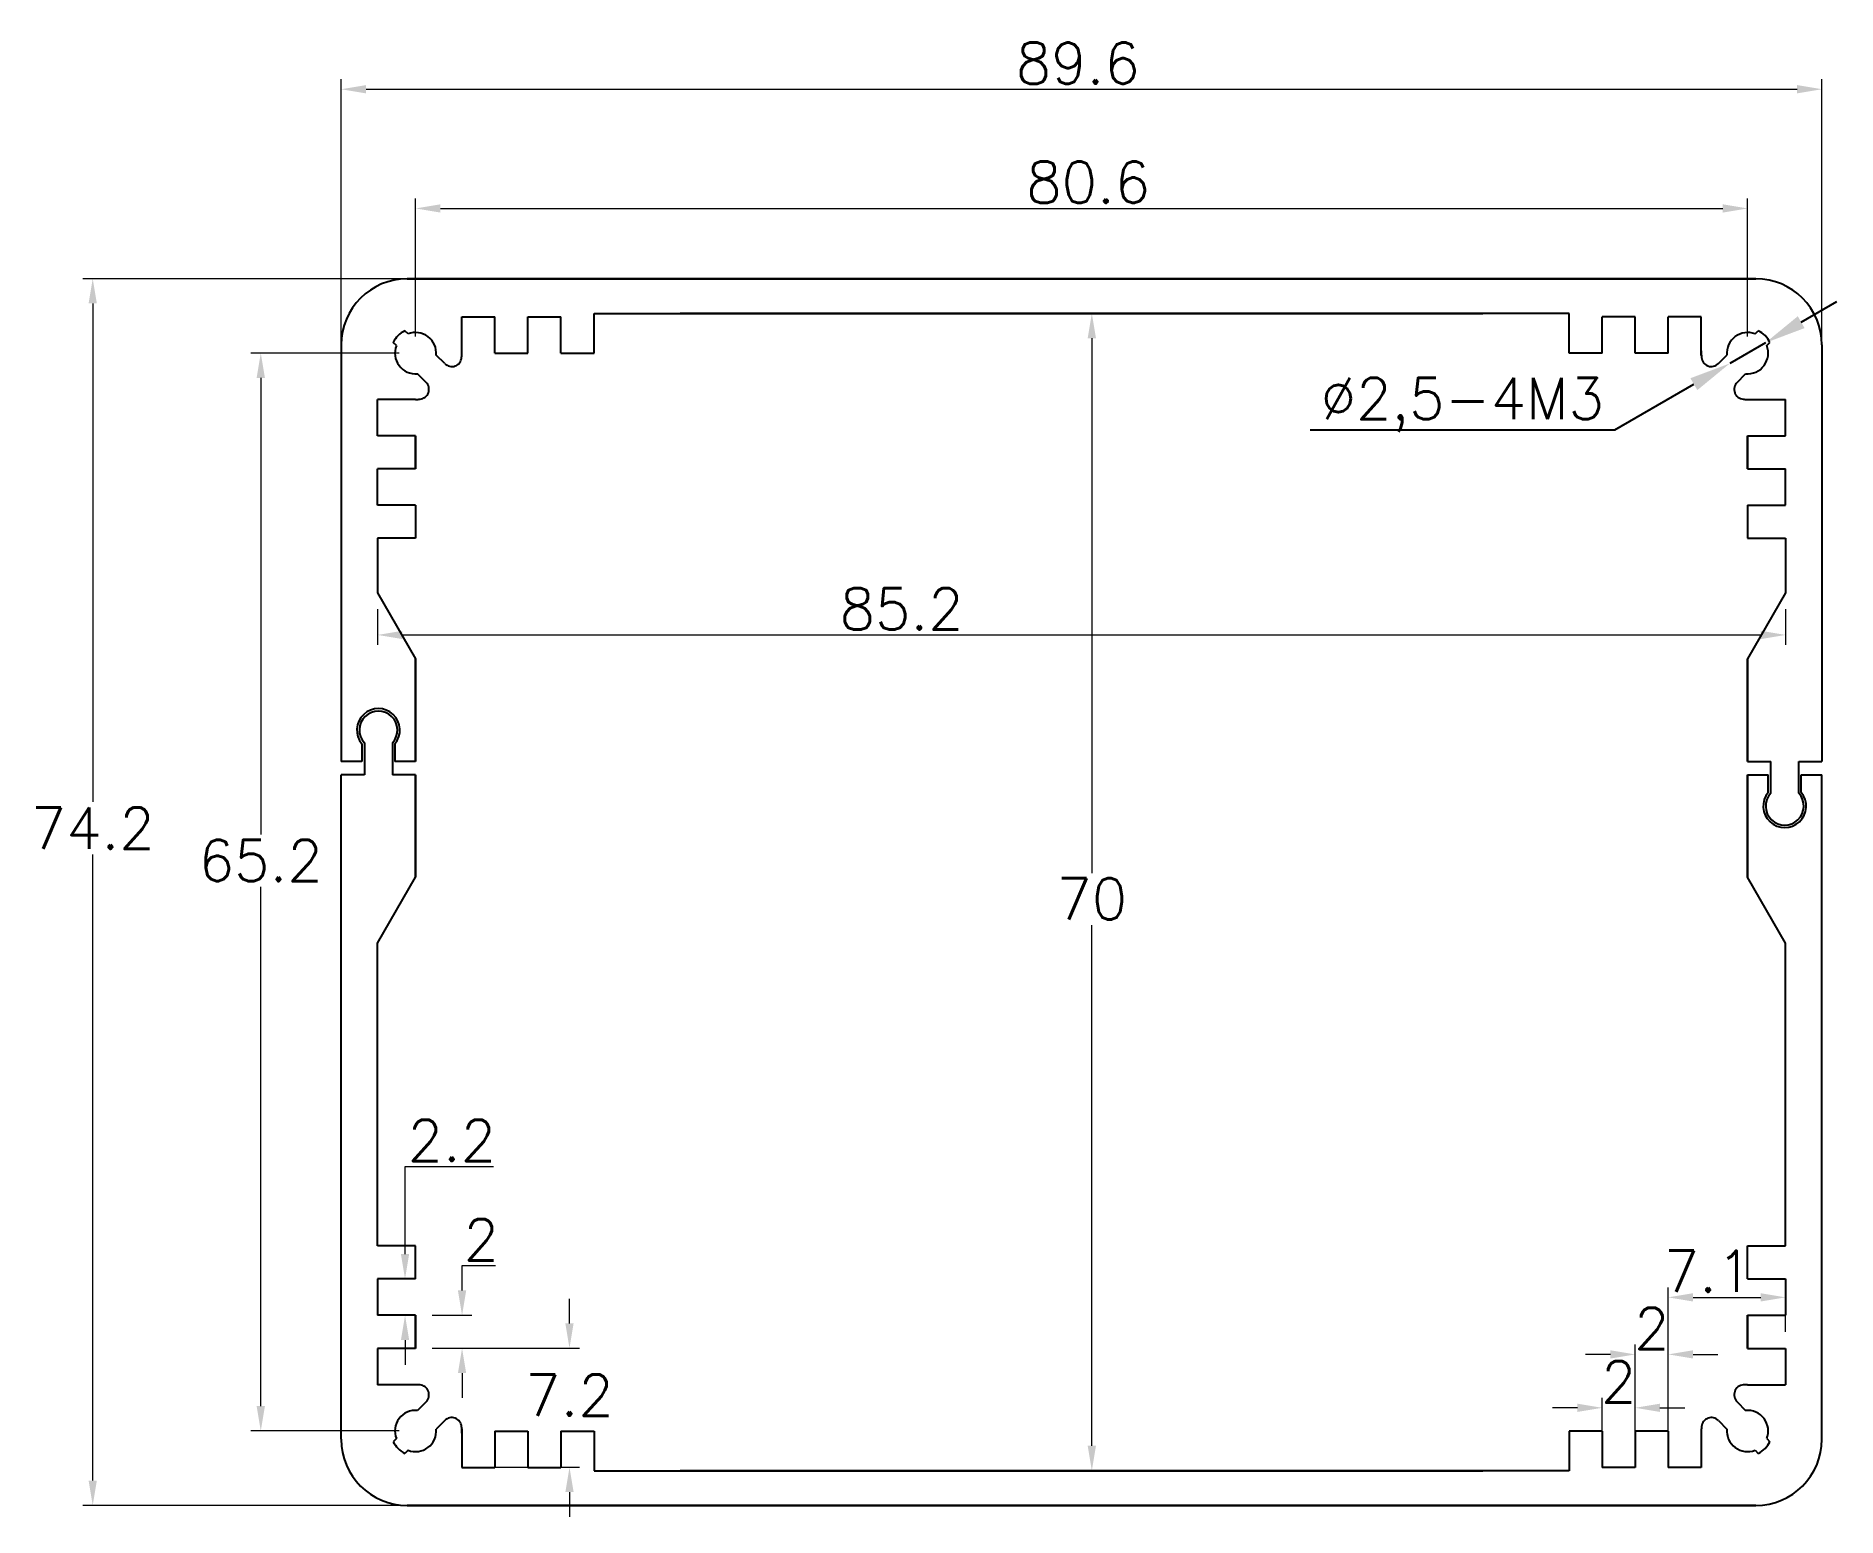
# Model space of a CAD drawing. Header units: millimetres. Extents: x -3365 to 2000, y -387 to 1008.
# Drawn here: x -414.1 to -305.1, y -254.9 to -165.3 of the extents above; entities that cross this region are included whole.
import ezdxf

# ---------------------------------------------------------------- set-up
doc = ezdxf.new("R2010")
doc.units = ezdxf.units.MM
doc.header["$PDMODE"] = 2
doc.header["$PDSIZE"] = 3
doc.styles.get("Standard").update_dxf_attribs({"font": 'txt.shx', "height": 2.5})
doc.dimstyles.new('ISO-25', dxfattribs={"dimtxt": 2.5, "dimasz": 2.5, "dimexe": 0, "dimexo": 0, "dimgap": 0, "dimtad": 1, "dimtih": 1, "dimtoh": 1, "dimdec": 1, "dimtxsty": 'Standard', "dimcen": 2.5, "dimclrd": 256, "dimclre": 256, "dimclrt": 256, "dimadec": 0, "dimazin": 0, "dimtfac": 1, "dimtdec": 1, "dimtmove": 0, "dimatfit": 3, "dimfxl": 0, "dimarcsym": 0})
doc.dimstyles.new('ISO-25$0', dxfattribs={"dimtxt": 3.5, "dimasz": 1.5, "dimexe": 0.6, "dimexo": 1, "dimgap": 0.3, "dimtad": 1, "dimtih": 1, "dimtoh": 1, "dimdec": 1, "dimdsep": 46, "dimtxsty": 'Standard', "dimcen": 0, "dimclrd": 256, "dimclre": 256, "dimclrt": 256, "dimaunit": 1, "dimadec": 0, "dimazin": 3, "dimtfac": 1, "dimtdec": 1, "dimtofl": 0, "dimtmove": 0, "dimatfit": 3, "dimfxl": 0, "dimlwd": 9, "dimlwe": 9, "dimarcsym": 0})

msp = doc.modelspace()

# ---------------------------------------------------------------- blocks, each defined once
blk = doc.blocks.new('*D50')
at = {"lineweight": 9}
for p, q in [((-395.64, -195.57), (-395.64, -167.91)), ((-394.14, -168.51), (-307.54, -168.51)), ((-306.04, -195.57), (-306.04, -167.91))]:
    blk.add_line(p, q, dxfattribs=at)
for points in [[(-394.14, -168.26), (-394.14, -168.76), (-395.64, -168.51)], [(-307.54, -168.26), (-307.54, -168.76), (-306.04, -168.51)]]:
    blk.add_solid(points)
at = {"layer": 'Defpoints', "color": 0}
for p in [(-306.04, -168.51), (-395.64, -196.57), (-306.04, -196.57)]:
    blk.add_point(p, dxfattribs=at)
at = {"insert": (-351.07, -166.93), "char_height": 2.5, "attachment_point": 5}
blk.add_mtext('89.6', dxfattribs=at)
blk = doc.blocks.new('*D53')
at = {"lineweight": 9}
for p, q in [((-358.67, -182.07), (-349.62, -182.07)), ((-350.22, -183.57), (-350.22, -215.92)), ((-350.22, -250.57), (-350.22, -219.07)), ((-358.35, -252.07), (-349.62, -252.07))]:
    blk.add_line(p, q, dxfattribs=at)
for points in [[(-350.47, -183.57), (-349.97, -183.57), (-350.22, -182.07)], [(-350.47, -250.57), (-349.97, -250.57), (-350.22, -252.07)]]:
    blk.add_solid(points)
at = {"layer": 'Defpoints', "color": 0}
for p in [(-359.67, -182.07), (-359.35, -252.07), (-350.22, -252.07)]:
    blk.add_point(p, dxfattribs=at)
at = {"insert": (-350.22, -217.49), "char_height": 2.5, "attachment_point": 5}
blk.add_mtext('70', dxfattribs=at)
blk = doc.blocks.new('*D55')
at = {"lineweight": 9}
for p, q in [((-381.53, -179.97), (-411.28, -179.97)), ((-410.68, -181.47), (-410.68, -211.61)), ((-410.68, -252.67), (-410.68, -214.81)), ((-386.68, -254.17), (-411.28, -254.17))]:
    blk.add_line(p, q, dxfattribs=at)
for points in [[(-410.93, -181.47), (-410.43, -181.47), (-410.68, -179.97)], [(-410.93, -252.67), (-410.43, -252.67), (-410.68, -254.17)]]:
    blk.add_solid(points)
at = {"layer": 'Defpoints', "color": 0}
for p in [(-410.68, -179.97), (-380.53, -179.97), (-385.68, -254.17)]:
    blk.add_point(p, dxfattribs=at)
at = {"insert": (-410.68, -213.21), "char_height": 2.5, "attachment_point": 5}
blk.add_mtext('74.2', dxfattribs=at)
blk = doc.blocks.new('*D56')
at = {"lineweight": 9}
for p, q in [((-391.14, -183.47), (-391.14, -175.12)), ((-310.54, -183.47), (-310.54, -175.12)), ((-389.64, -175.72), (-312.04, -175.72))]:
    blk.add_line(p, q, dxfattribs=at)
for points in [[(-389.64, -175.47), (-389.64, -175.97), (-391.14, -175.72)], [(-312.04, -175.47), (-312.04, -175.97), (-310.54, -175.72)]]:
    blk.add_solid(points)
at = {"layer": 'Defpoints', "color": 0}
for p in [(-310.54, -175.72), (-391.14, -184.47), (-310.54, -184.47)]:
    blk.add_point(p, dxfattribs=at)
at = {"insert": (-350.44, -174.14), "char_height": 2.5, "attachment_point": 5}
blk.add_mtext('80.6', dxfattribs=at)
blk = doc.blocks.new('*D57')
at = {"lineweight": 9}
for p, q in [((-392.14, -184.47), (-401.11, -184.47)), ((-400.51, -185.97), (-400.51, -213.6)), ((-400.51, -248.17), (-400.51, -216.75)), ((-392.14, -249.67), (-401.11, -249.67))]:
    blk.add_line(p, q, dxfattribs=at)
for points in [[(-400.76, -185.97), (-400.26, -185.97), (-400.51, -184.47)], [(-400.76, -248.17), (-400.26, -248.17), (-400.51, -249.67)]]:
    blk.add_solid(points)
at = {"layer": 'Defpoints', "color": 0}
for p in [(-400.51, -184.47), (-391.14, -184.47), (-391.14, -249.67)]:
    blk.add_point(p, dxfattribs=at)
at = {"insert": (-400.51, -215.17), "char_height": 2.5, "attachment_point": 5}
blk.add_mtext('65.2', dxfattribs=at)
blk = doc.blocks.new('*D52')
at = {"lineweight": -2}
for p, q in [((-307.29, -182.6), (-305.13, -181.35)), ((-309.46, -183.85), (-311.62, -185.1)), ((-318.58, -189.11), (-313.79, -186.35)), ((-337.01, -189.11), (-318.58, -189.11))]:
    blk.add_line(p, q, dxfattribs=at)
for points in [[(-307.5, -182.24), (-307.09, -182.96), (-309.46, -183.85)], [(-314, -185.99), (-313.58, -186.71), (-311.62, -185.1)]]:
    blk.add_solid(points)
at = {"layer": 'Defpoints', "color": 0}
for p in [(-309.46, -183.85), (-311.62, -185.1)]:
    blk.add_point(p, dxfattribs=at)
at = {"insert": (-327.8, -187.6), "char_height": 2.5, "attachment_point": 5}
blk.add_mtext('∅2,5-4M3', dxfattribs=at)
blk = doc.blocks.new('*D59')
at = {"lineweight": 9}
for p, q in [((-320.84, -248.27), (-322.34, -248.27)), ((-319.34, -250.87), (-319.34, -247.67)), ((-317.34, -250.87), (-317.34, -247.67)), ((-315.84, -248.27), (-314.34, -248.27))]:
    blk.add_line(p, q, dxfattribs=at)
for points in [[(-320.84, -248.02), (-320.84, -248.52), (-319.34, -248.27)], [(-315.84, -248.02), (-315.84, -248.52), (-317.34, -248.27)]]:
    blk.add_solid(points)
at = {"layer": 'Defpoints', "color": 0}
for p in [(-317.34, -248.27), (-319.34, -251.87), (-317.34, -251.87)]:
    blk.add_point(p, dxfattribs=at)
at = {"insert": (-318.34, -246.7), "char_height": 2.5, "attachment_point": 5}
blk.add_mtext('2', dxfattribs=at)
blk = doc.blocks.new('*D60')
at = {"lineweight": 9}
for p, q in [((-391.78, -238.97), (-391.78, -233.67)), ((-391.78, -233.67), (-386.42, -233.67)), ((-392.44, -240.47), (-391.18, -240.47)), ((-392.44, -242.67), (-391.18, -242.67)), ((-391.78, -244.17), (-391.78, -245.67))]:
    blk.add_line(p, q, dxfattribs=at)
for points in [[(-392.03, -238.97), (-391.53, -238.97), (-391.78, -240.47)], [(-392.03, -244.17), (-391.53, -244.17), (-391.78, -242.67)]]:
    blk.add_solid(points)
at = {"layer": 'Defpoints', "color": 0}
for p in [(-393.44, -240.47), (-391.78, -240.47), (-393.44, -242.67)]:
    blk.add_point(p, dxfattribs=at)
at = {"insert": (-388.95, -232.1), "char_height": 2.5, "attachment_point": 5}
blk.add_mtext('2.2', dxfattribs=at)
blk = doc.blocks.new('*D63')
at = {"lineweight": 9}
for p, q in [((-393.44, -199.97), (-393.44, -202.12)), ((-308.24, -199.97), (-308.24, -202.12)), ((-391.94, -201.52), (-309.74, -201.52))]:
    blk.add_line(p, q, dxfattribs=at)
for points in [[(-391.94, -201.27), (-391.94, -201.77), (-393.44, -201.52)], [(-309.74, -201.27), (-309.74, -201.77), (-308.24, -201.52)]]:
    blk.add_solid(points)
at = {"layer": 'Defpoints', "color": 0}
for p in [(-393.44, -198.97), (-308.24, -198.97), (-308.24, -201.52)]:
    blk.add_point(p, dxfattribs=at)
at = {"insert": (-361.73, -199.95), "char_height": 2.5, "attachment_point": 5}
blk.add_mtext('85.2', dxfattribs=at)
blk = doc.blocks.new('*D64')
at = {"lineweight": 9}
for p, q in [((-388.33, -241.17), (-388.33, -239.67)), ((-388.33, -239.67), (-386.31, -239.67)), ((-390.14, -242.67), (-387.73, -242.67)), ((-390.14, -244.67), (-387.73, -244.67)), ((-388.33, -246.17), (-388.33, -247.67))]:
    blk.add_line(p, q, dxfattribs=at)
for points in [[(-388.58, -241.17), (-388.08, -241.17), (-388.33, -242.67)], [(-388.58, -246.17), (-388.08, -246.17), (-388.33, -244.67)]]:
    blk.add_solid(points)
at = {"layer": 'Defpoints', "color": 0}
for p in [(-391.14, -242.67), (-391.14, -244.67), (-388.33, -244.67)]:
    blk.add_point(p, dxfattribs=at)
at = {"insert": (-387.17, -238.1), "char_height": 2.5, "attachment_point": 5}
blk.add_mtext('2', dxfattribs=at)
blk = doc.blocks.new('*D65')
at = {"lineweight": 9}
for p, q in [((-381.83, -243.17), (-381.83, -241.67)), ((-390.14, -244.67), (-381.23, -244.67)), ((-387.35, -251.87), (-381.23, -251.87)), ((-381.83, -253.37), (-381.83, -254.87))]:
    blk.add_line(p, q, dxfattribs=at)
for points in [[(-382.08, -243.17), (-381.58, -243.17), (-381.83, -244.67)], [(-382.08, -253.37), (-381.58, -253.37), (-381.83, -251.87)]]:
    blk.add_solid(points)
at = {"layer": 'Defpoints', "color": 0}
for p in [(-391.14, -244.67), (-388.35, -251.87), (-381.83, -251.87)]:
    blk.add_point(p, dxfattribs=at)
at = {"insert": (-381.83, -247.5), "char_height": 2.5, "attachment_point": 5}
blk.add_mtext('7.2', dxfattribs=at)
blk = doc.blocks.new('*D66')
at = {"lineweight": 9}
for p, q in [((-318.84, -245.04), (-320.34, -245.04)), ((-317.34, -248.67), (-317.34, -244.44)), ((-315.34, -248.67), (-315.34, -244.44)), ((-313.84, -245.04), (-312.34, -245.04))]:
    blk.add_line(p, q, dxfattribs=at)
for points in [[(-318.84, -244.79), (-318.84, -245.29), (-317.34, -245.04)], [(-313.84, -244.79), (-313.84, -245.29), (-315.34, -245.04)]]:
    blk.add_solid(points)
at = {"layer": 'Defpoints', "color": 0}
for p in [(-315.34, -245.04), (-317.34, -249.67), (-315.34, -249.67)]:
    blk.add_point(p, dxfattribs=at)
at = {"insert": (-316.34, -243.47), "char_height": 2.5, "attachment_point": 5}
blk.add_mtext('2', dxfattribs=at)
blk = doc.blocks.new('*D67')
at = {"lineweight": 9}
for p, q in [((-315.34, -250.87), (-315.34, -240.99)), ((-313.84, -241.59), (-309.74, -241.59)), ((-308.24, -243.67), (-308.24, -240.99))]:
    blk.add_line(p, q, dxfattribs=at)
for points in [[(-313.84, -241.34), (-313.84, -241.84), (-315.34, -241.59)], [(-309.74, -241.34), (-309.74, -241.84), (-308.24, -241.59)]]:
    blk.add_solid(points)
at = {"layer": 'Defpoints', "color": 0}
for p in [(-308.24, -241.59), (-308.24, -244.67), (-315.34, -251.87)]:
    blk.add_point(p, dxfattribs=at)
at = {"insert": (-312.93, -240.01), "char_height": 2.5, "attachment_point": 5}
blk.add_mtext('7.1', dxfattribs=at)

# ---------------------------------------------------------------- dimensions: what is measured, and where the dimension line sits
for base, p1, p2, picture, middle in [((-306.0423, -168.5083), (-395.6423, -196.5737), (-306.0423, -196.5737), '*D50', (-351.0651, -168.5083)), ((-310.5423, -175.7196), (-391.1423, -184.4737), (-310.5423, -184.4737), '*D56', (-350.4414, -175.7196)), ((-308.2423, -201.5247), (-393.4423, -198.9737), (-308.2423, -198.9737), '*D63', (-361.7254, -201.5247)), ((-308.2423, -241.5903), (-315.3391, -251.8737), (-308.2423, -244.6737), '*D67', (-312.9295, -241.5903)), ((-315.3391, -245.0435), (-317.3391, -249.6737), (-315.3391, -249.6737), '*D66', (-316.3391, -245.0435)), ((-317.3391, -248.2731), (-319.3391, -251.8737), (-317.3391, -251.8737), '*D59', (-318.3391, -248.2731))]:
    dim = msp.add_linear_dim(base=base, p1=p1, p2=p2, dimstyle='ISO-25$0')
    dim.commit()
    dim.dimension.update_dxf_attribs({"geometry": picture, "text_midpoint": middle, "dimtype": 160})
for base, p1, p2, picture, middle in [((-410.6824, -179.9737), (-385.6781, -254.1737), (-380.525, -179.9737), '*D55', (-410.6824, -213.2097)), ((-350.2226, -252.0737), (-359.6732, -182.0737), (-359.3464, -252.0737), '*D53', (-350.2226, -217.4913)), ((-400.5144, -184.4737), (-391.1423, -249.6737), (-391.1423, -184.4737), '*D57', (-400.5144, -215.1719)), ((-391.7755, -240.4737), (-393.4423, -242.6737), (-393.4423, -240.4737), '*D60', (-388.9475, -233.6737)), ((-388.3291, -244.6737), (-391.1423, -242.6737), (-391.1423, -244.6737), '*D64', (-387.1681, -239.6737)), ((-381.8299, -251.8737), (-391.1423, -244.6737), (-388.3454, -251.8737), '*D65', (-381.8299, -247.5026))]:
    dim = msp.add_linear_dim(base=base, p1=p1, p2=p2, angle=90, dimstyle='ISO-25$0')
    dim.commit()
    dim.dimension.update_dxf_attribs({"geometry": picture, "text_midpoint": middle, "dimtype": 160})
dim = msp.add_diameter_dim_2p(p1=(-309.4598, -183.8486), p2=(-311.6247, -185.0988), text='<>-4M3', dimstyle='ISO-25', override={"dimtmove": 1})
dim.commit()
dim.dimension.update_dxf_attribs({"geometry": '*D52', "text_midpoint": (-327.7954, -187.5995)})

# ---------------------------------------------------------------- linework, layer by layer
for p, q in [((-391.6423, -179.9737), (-310.0423, -179.9737)), ((-310.0423, -179.9737), (-391.6423, -179.9737)), ((-388.3454, -182.2737), (-386.3454, -182.2737)), ((-388.3454, -184.6063), (-388.3454, -182.2737)), ((-388.3454, -184.6063), (-388.3454, -182.2737)), ((-386.3454, -184.2737), (-386.3454, -182.2737)), ((-386.3454, -184.4737), (-386.3454, -182.2737)), ((-384.3454, -182.2737), (-382.3454, -182.2737)), ((-384.3454, -184.4737), (-384.3454, -182.2737)), ((-382.3454, -184.4737), (-382.3454, -182.2737)), ((-380.3454, -182.0737), (-326.5517, -182.0737)), ((-380.3454, -184.4737), (-380.3454, -182.0737)), ((-321.3391, -182.0737), (-375.1328, -182.0737)), ((-321.3391, -184.4737), (-321.3391, -182.0737)), ((-317.3391, -182.2737), (-319.3391, -182.2737)), ((-319.3391, -184.4737), (-319.3391, -182.2737)), ((-317.3391, -184.4737), (-317.3391, -182.2737)), ((-313.3391, -182.2737), (-315.3391, -182.2737)), ((-315.3391, -184.2737), (-315.3391, -182.2737)), ((-315.3391, -184.4737), (-315.3391, -182.2737)), ((-313.3391, -184.6063), (-313.3391, -182.2737)), ((-313.3391, -184.6063), (-313.3391, -182.2737)), ((-395.6423, -183.9737), (-395.6423, -209.1737)), ((-392.3059, -184.0172), (-392.4958, -183.8273)), ((-391.5988, -183.3101), (-391.7887, -183.1202)), ((-310.0857, -183.3101), (-309.8958, -183.1202)), ((-309.3786, -184.0172), (-309.1887, -183.8273)), ((-306.0423, -183.9737), (-306.0423, -209.1737)), ((-389.3766, -185.1081), (-389.8974, -184.5872)), ((-386.3454, -184.4737), (-384.3454, -184.4737)), ((-382.3454, -184.4737), (-380.3454, -184.4737)), ((-319.3391, -184.4737), (-321.3391, -184.4737)), ((-315.3391, -184.4737), (-317.3391, -184.4737)), ((-312.308, -185.1081), (-311.7871, -184.5872)), ((-390.508, -186.2394), (-391.0288, -185.7186)), ((-390.508, -186.2394), (-391.0288, -185.7186)), ((-311.1766, -186.2394), (-310.6557, -185.7186)), ((-311.1766, -186.2394), (-310.6557, -185.7186)), ((-391.1423, -187.2737), (-393.4423, -187.2737)), ((-393.4423, -189.4737), (-393.4423, -187.2737)), ((-310.5423, -187.2737), (-308.2423, -187.2737)), ((-308.2423, -189.4737), (-308.2423, -187.2737)), ((-391.1423, -189.4737), (-393.4423, -189.4737)), ((-391.1423, -189.4737), (-391.1423, -191.4737)), ((-391.1423, -189.4737), (-391.1423, -191.4737)), ((-391.1423, -191.4737), (-391.1423, -189.4737)), ((-391.1423, -191.4737), (-391.1423, -189.4737)), ((-310.5423, -189.4737), (-308.2423, -189.4737)), ((-310.5423, -189.4737), (-310.5423, -191.4737)), ((-310.5423, -189.4737), (-310.5423, -191.4737)), ((-310.5423, -191.4737), (-310.5423, -189.4737)), ((-310.5423, -191.4737), (-310.5423, -189.4737)), ((-391.1423, -191.4737), (-393.4423, -191.4737)), ((-393.4423, -193.6737), (-393.4423, -191.4737)), ((-310.5423, -191.4737), (-308.2423, -191.4737)), ((-308.2423, -193.6737), (-308.2423, -191.4737)), ((-391.1423, -193.6737), (-393.4423, -193.6737)), ((-391.1423, -193.6737), (-391.1423, -195.6737)), ((-310.5423, -193.6737), (-308.2423, -193.6737)), ((-310.5423, -193.6737), (-310.5423, -195.6737)), ((-393.4423, -195.6737), (-393.4423, -198.9737)), ((-391.1423, -195.6737), (-393.4423, -195.6737)), ((-310.5423, -195.6737), (-308.2423, -195.6737)), ((-308.2423, -195.6737), (-308.2423, -198.9737)), ((-393.4423, -198.9737), (-391.1423, -202.9737)), ((-308.2423, -198.9737), (-310.5423, -202.9737)), ((-391.1423, -202.9737), (-391.1423, -209.1737)), ((-391.1423, -202.9737), (-391.1423, -209.1737)), ((-391.1423, -209.1737), (-391.1423, -202.9737)), ((-310.5423, -202.9737), (-310.5423, -209.1737)), ((-310.5423, -202.9737), (-310.5423, -209.1737)), ((-310.5423, -209.1737), (-310.5423, -202.9737)), ((-394.3923, -208.1044), (-394.3923, -209.1737)), ((-394.3923, -208.1044), (-394.3923, -209.1737)), ((-394.2423, -208.0483), (-394.2423, -209.9737)), ((-392.5423, -208.0483), (-392.5423, -209.9737)), ((-392.3923, -208.1044), (-392.3923, -209.1737)), ((-392.3923, -208.1044), (-392.3923, -209.1737)), ((-394.3923, -209.1737), (-395.6423, -209.1737)), ((-391.1423, -209.1737), (-392.3923, -209.1737)), ((-310.5423, -209.1737), (-309.1423, -209.1737)), ((-309.1423, -211.0991), (-309.1423, -209.1737)), ((-307.4423, -211.0991), (-307.4423, -209.1737)), ((-307.4423, -209.1737), (-306.0423, -209.1737)), ((-395.6423, -250.1737), (-395.6423, -209.9737)), ((-395.6423, -250.1737), (-395.6423, -209.9737)), ((-394.2423, -209.9737), (-395.6423, -209.9737)), ((-391.1423, -209.9737), (-392.5423, -209.9737)), ((-391.1423, -216.1737), (-391.1423, -209.9737)), ((-391.1423, -216.1737), (-391.1423, -209.9737)), ((-391.1423, -209.9737), (-391.1423, -216.1737)), ((-310.5423, -216.1737), (-310.5423, -209.9737)), ((-310.5423, -216.1737), (-310.5423, -209.9737)), ((-310.5423, -209.9737), (-310.5423, -216.1737)), ((-310.5423, -209.9737), (-309.2923, -209.9737)), ((-309.2923, -211.0431), (-309.2923, -209.9737)), ((-309.2923, -211.0431), (-309.2923, -209.9737)), ((-307.2923, -211.0431), (-307.2923, -209.9737)), ((-307.2923, -211.0431), (-307.2923, -209.9737)), ((-307.2923, -209.9737), (-306.0423, -209.9737)), ((-306.0423, -250.1737), (-306.0423, -209.9737)), ((-393.4423, -220.1737), (-391.1423, -216.1737)), ((-308.2423, -220.1737), (-310.5423, -216.1737)), ((-393.4423, -238.4737), (-393.4423, -220.1737)), ((-308.2423, -238.4737), (-308.2423, -220.1737)), ((-391.1423, -238.4737), (-393.4423, -238.4737)), ((-391.1423, -240.4737), (-391.1423, -238.4737)), ((-310.5423, -238.4737), (-308.2423, -238.4737)), ((-310.5423, -240.4737), (-310.5423, -238.4737)), ((-391.1423, -240.4737), (-393.4423, -240.4737)), ((-393.4423, -240.4737), (-393.4423, -242.6737)), ((-310.5423, -240.4737), (-308.2423, -240.4737)), ((-308.2423, -240.4737), (-308.2423, -242.6737)), ((-391.1423, -242.6737), (-393.4423, -242.6737)), ((-391.1423, -244.6737), (-391.1423, -242.6737)), ((-391.1423, -244.6737), (-391.1423, -242.6737)), ((-391.1423, -242.6737), (-391.1423, -244.6737)), ((-391.1423, -242.6737), (-391.1423, -244.6737)), ((-310.5423, -242.6737), (-308.2423, -242.6737)), ((-310.5423, -244.6737), (-310.5423, -242.6737)), ((-310.5423, -244.6737), (-310.5423, -242.6737)), ((-310.5423, -242.6737), (-310.5423, -244.6737)), ((-310.5423, -242.6737), (-310.5423, -244.6737)), ((-393.4423, -244.6737), (-393.4423, -246.8737)), ((-391.1423, -244.6737), (-393.4423, -244.6737)), ((-310.5423, -244.6737), (-308.2423, -244.6737)), ((-308.2423, -244.6737), (-308.2423, -246.8737)), ((-391.1423, -246.8737), (-393.4423, -246.8737)), ((-310.5423, -246.8737), (-308.2423, -246.8737)), ((-390.508, -247.9081), (-391.0288, -248.4289)), ((-390.508, -247.9081), (-391.0288, -248.4289)), ((-311.1766, -247.9081), (-310.6557, -248.4289)), ((-311.1766, -247.9081), (-310.6557, -248.4289)), ((-389.3766, -249.0394), (-389.8974, -249.5603)), ((-388.3454, -249.5412), (-388.3454, -251.8737)), ((-388.3454, -249.5412), (-388.3454, -251.8737)), ((-313.3391, -249.5412), (-313.3391, -251.8737)), ((-313.3391, -249.5412), (-313.3391, -251.8737)), ((-312.308, -249.0394), (-311.7871, -249.5603)), ((-392.3059, -250.1303), (-392.4958, -250.3202)), ((-386.3454, -249.6737), (-386.3454, -251.8737)), ((-386.3454, -249.6737), (-384.3454, -249.6737)), ((-386.3454, -249.8737), (-386.3454, -251.8737)), ((-384.3454, -249.6737), (-384.3454, -251.8737)), ((-382.3454, -249.6737), (-382.3454, -251.8737)), ((-382.3454, -249.6737), (-380.3454, -249.6737)), ((-380.3454, -249.6737), (-380.3454, -252.0737)), ((-321.3391, -249.6737), (-321.3391, -252.0737)), ((-319.3391, -249.6737), (-321.3391, -249.6737)), ((-319.3391, -249.6737), (-319.3391, -251.8737)), ((-317.3391, -249.6737), (-317.3391, -251.8737)), ((-315.3391, -249.6737), (-317.3391, -249.6737)), ((-315.3391, -249.6737), (-315.3391, -251.8737)), ((-315.3391, -249.8737), (-315.3391, -251.8737)), ((-309.3786, -250.1303), (-309.1887, -250.3202)), ((-391.5988, -250.8374), (-391.7887, -251.0273)), ((-310.0857, -250.8374), (-309.8958, -251.0273)), ((-388.3454, -251.8737), (-386.3454, -251.8737)), ((-384.3454, -251.8737), (-382.3454, -251.8737)), ((-380.3454, -252.0737), (-326.5517, -252.0737)), ((-321.3391, -252.0737), (-375.1328, -252.0737)), ((-317.3391, -251.8737), (-319.3391, -251.8737)), ((-313.3391, -251.8737), (-315.3391, -251.8737)), ((-310.0423, -254.1737), (-391.6423, -254.1737)), ((-391.6423, -254.1737), (-310.0423, -254.1737))]:
    msp.add_line(p, q)
for centre, radius, start, end in [((-391.6423, -183.9737), 4, 90, 180), ((-310.0423, -183.9737), 4, 0, 90), ((-391.1423, -184.4737), 1.5, 115.528779, 154.471221), ((-391.1423, -184.4737), 1.25, 158.578178, 275.208181), ((-391.1423, -184.4737), 1.25, 354.791819, 111.421822), ((-310.5423, -184.4737), 1.25, 68.578178, 185.208181), ((-310.5423, -184.4737), 1.25, 264.791819, 21.421822), ((-310.5423, -184.4737), 1.5, 25.528779, 64.471221), ((-388.9523, -184.6838), 0.6, 225, 354.521196), ((-391.1423, -184.4737), 2.8, 354.521196, 2.713082), ((-391.1423, -184.4737), 2.8, 354.521196, 2.713082), ((-310.5423, -184.4737), 2.8, 177.286918, 185.478804), ((-310.5423, -184.4737), 2.8, 177.286918, 185.478804), ((-312.7322, -184.6838), 0.6, 185.478804, 315), ((-390.9322, -186.6637), 0.6, 275.478804, 45), ((-310.7523, -186.6637), 0.6, 135, 264.521196), ((-391.1423, -184.4737), 2.8, 270, 275.478804), ((-310.5423, -184.4737), 2.8, 264.521196, 270), ((-393.3923, -207.2737), 1.3, 320.284863, 219.715137), ((-393.3923, -207.2737), 1.3, 320.284863, 219.715137), ((-393.3923, -207.2737), 1.15, 317.657395, 222.342605), ((-308.2923, -211.8737), 1.3, 140.284863, 39.715137), ((-308.2923, -211.8737), 1.3, 140.284863, 39.715137), ((-308.2923, -211.8737), 1.15, 137.657395, 42.342605), ((-391.1423, -249.6737), 2.8, 84.521196, 90), ((-390.9322, -247.4838), 0.6, 315, 84.521196), ((-310.7523, -247.4838), 0.6, 95.478804, 225), ((-310.5423, -249.6737), 2.8, 90, 95.478804), ((-391.1423, -249.6737), 1.25, 84.791819, 201.421822), ((-310.5423, -249.6737), 1.25, 338.578178, 95.208181), ((-391.1423, -249.6737), 1.25, 248.578178, 5.208181), ((-388.9523, -249.4637), 0.6, 5.478804, 135), ((-391.1423, -249.6737), 2.8, 357.286918, 5.478804), ((-391.1423, -249.6737), 2.8, 357.286918, 5.478804), ((-310.5423, -249.6737), 2.8, 174.521196, 182.713082), ((-310.5423, -249.6737), 2.8, 174.521196, 182.713082), ((-312.7322, -249.4637), 0.6, 45, 174.521196), ((-310.5423, -249.6737), 1.25, 174.791819, 291.421822), ((-391.6423, -250.1737), 4, 180, 270), ((-391.1423, -249.6737), 1.5, 205.528779, 244.471221), ((-310.0423, -250.1737), 4, 270, 0), ((-310.5423, -249.6737), 1.5, 295.528779, 334.471221)]:
    msp.add_arc(centre, radius, start, end)

msp.set_redraw_order([(e.dxf.handle, doc.entitydb.next_handle()) for e in msp.query("TEXT MTEXT ATTDEF DIMENSION ARC_DIMENSION")])  # texts and dimensions are drawn at this point

doc.saveas('drawing.dxf')
